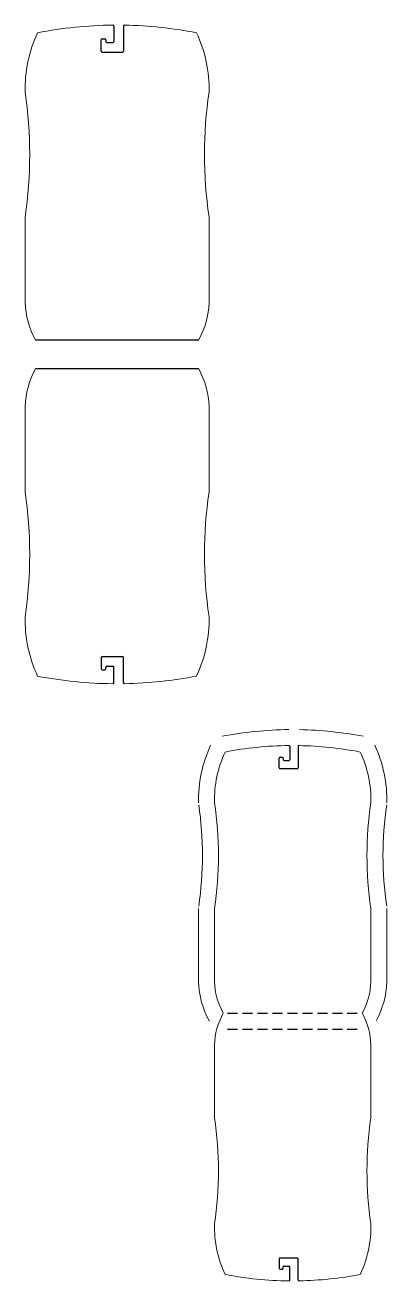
# Model space of a CAD drawing. Header units: inches. Extents: x 5 to 559, y 1 to 314.
# Drawn here: x 279.76 to 288.81, y 266.89 to 298.31 of the extents above; entities that cross this region are included whole.
import ezdxf

# ---------------------------------------------------------------- set-up
doc = ezdxf.new("R2010")
doc.units = ezdxf.units.IN
doc.header["$MEASUREMENT"] = 0
doc.linetypes.add('HIDDEN', pattern=[0.375, 0.25, -0.125])
doc.layers.add('cut', color=1, linetype='Continuous')
doc.layers.add('each', color=1, linetype='HIDDEN')
doc.layers.add('Laser cut', color=1, linetype='Continuous', lineweight=5)

msp = doc.modelspace()

# ---------------------------------------------------------------- linework, layer by layer
at = {"layer": 'cut'}
for p, q in [((281.97534, 298.28373), (281.97534, 297.89649)), ((282.22061, 298.28263), (282.22061, 297.65578)), ((281.66366, 297.75011), (281.66366, 297.93734)), ((281.66366, 297.65578), (281.66366, 297.93734)), ((281.68866, 297.96234), (281.75455, 297.96234)), ((281.68866, 297.96234), (281.75455, 297.96234)), ((281.77955, 297.93734), (281.77955, 297.89649)), ((281.77955, 297.93734), (281.77955, 297.89649)), ((281.80455, 297.87149), (281.95034, 297.87149)), ((281.80455, 297.87149), (281.95034, 297.87149)), ((281.97534, 298.068), (281.97534, 297.89649)), ((281.68866, 297.63078), (282.19561, 297.63078)), ((280.01574, 290.4331), (284.10212, 290.4331)), ((284.10212, 289.7059), (280.01574, 289.7059)), ((281.66366, 282.48323), (281.66366, 282.20166)), ((281.68866, 282.50823), (282.19561, 282.50823)), ((282.22061, 281.85637), (282.22061, 282.48323)), ((281.66366, 282.38889), (281.66366, 282.20166)), ((281.68866, 282.17666), (281.75455, 282.17666)), ((281.68866, 282.17666), (281.75455, 282.17666)), ((281.77955, 282.20166), (281.77955, 282.24251)), ((281.77955, 282.20166), (281.77955, 282.24251)), ((281.80455, 282.26751), (281.95034, 282.26751)), ((281.80455, 282.26751), (281.95034, 282.26751)), ((281.97534, 282.071), (281.97534, 282.24251)), ((281.97534, 281.85527), (281.97534, 282.24251)), ((286.3848, 280.26208), (286.3848, 279.9328)), ((286.59336, 280.26114), (286.59336, 279.7281)), ((286.11976, 279.80832), (286.11976, 279.96753)), ((286.11976, 279.7281), (286.11976, 279.96753)), ((286.14102, 279.98879), (286.19705, 279.98879)), ((286.14102, 279.98879), (286.19705, 279.98879)), ((286.21831, 279.96753), (286.21831, 279.9328)), ((286.21831, 279.96753), (286.21831, 279.9328)), ((286.3848, 280.07863), (286.3848, 279.9328)), ((286.14102, 279.70685), (286.5721, 279.70685)), ((286.23956, 279.91154), (286.36354, 279.91154)), ((286.23956, 279.91154), (286.36354, 279.91154)), ((286.11976, 267.44464), (286.11976, 267.20522)), ((286.14102, 267.4659), (286.5721, 267.4659)), ((286.59336, 266.9116), (286.59336, 267.44464)), ((286.11976, 267.36442), (286.11976, 267.20522)), ((286.14102, 267.18396), (286.19705, 267.18396)), ((286.14102, 267.18396), (286.19705, 267.18396)), ((286.21831, 267.20522), (286.21831, 267.23995)), ((286.21831, 267.20522), (286.21831, 267.23995)), ((286.23956, 267.26121), (286.36354, 267.26121)), ((286.23956, 267.26121), (286.36354, 267.26121)), ((286.3848, 267.09411), (286.3848, 267.23995)), ((286.3848, 266.91067), (286.3848, 267.23995))]:
    msp.add_line(p, q, dxfattribs=at)
for centre, radius, start, end in [((281.95034, 298.28373), 0.025, 0, 90.595038), ((282.24561, 298.28263), 0.025, 88.977018, 180), ((281.68866, 297.93734), 0.025, 90, 180), ((281.68866, 297.93734), 0.025, 90, 180), ((281.75455, 297.93734), 0.025, 0, 90), ((281.75455, 297.93734), 0.025, 0, 90), ((281.80455, 297.89649), 0.025, 180, 270), ((281.80455, 297.89649), 0.025, 180, 270), ((281.95034, 297.89649), 0.025, 270, 0), ((281.95034, 297.89649), 0.025, 270, 0), ((281.68866, 297.65578), 0.025, 180, 270), ((282.19561, 297.65578), 0.025, 270, 0), ((281.68866, 282.48323), 0.025, 90, 180), ((282.19561, 282.48323), 0.025, 0, 90), ((281.68866, 282.20166), 0.025, 180, 270), ((281.68866, 282.20166), 0.025, 180, 270), ((281.75455, 282.20166), 0.025, 270, 0), ((281.75455, 282.20166), 0.025, 270, 0), ((281.80455, 282.24251), 0.025, 90, 180), ((281.80455, 282.24251), 0.025, 90, 180), ((281.95034, 282.24251), 0.025, 360, 90), ((281.95034, 282.24251), 0.025, 360, 90), ((281.95034, 281.85527), 0.025, 269.404962, 360), ((282.24561, 281.85637), 0.025, 180, 271.022982), ((286.36354, 280.26208), 0.02126, 0, 90.595038), ((286.61462, 280.26114), 0.02126, 88.977018, 180), ((286.14102, 279.96753), 0.02126, 90, 180), ((286.14102, 279.96753), 0.02126, 90, 180), ((286.19705, 279.96753), 0.02126, 0, 90), ((286.19705, 279.96753), 0.02126, 0, 90), ((286.14102, 279.7281), 0.02126, 180, 270), ((286.23956, 279.9328), 0.02126, 180, 270), ((286.23956, 279.9328), 0.02126, 180, 270), ((286.36354, 279.9328), 0.02126, 270, 0), ((286.36354, 279.9328), 0.02126, 270, 0), ((286.5721, 279.7281), 0.02126, 270, 0), ((286.14102, 267.44464), 0.02126, 90, 180), ((286.5721, 267.44464), 0.02126, 0, 90), ((286.14102, 267.20522), 0.02126, 180, 270), ((286.14102, 267.20522), 0.02126, 180, 270), ((286.19705, 267.20522), 0.02126, 270, 0), ((286.19705, 267.20522), 0.02126, 270, 0), ((286.23956, 267.23995), 0.02126, 90, 180), ((286.23956, 267.23995), 0.02126, 90, 180), ((286.36354, 267.23995), 0.02126, 360, 90), ((286.36354, 267.23995), 0.02126, 360, 90), ((286.36354, 266.91067), 0.02126, 269.404962, 360), ((286.61462, 266.9116), 0.02126, 180, 271.022982)]:
    msp.add_arc(centre, radius, start, end, dxfattribs=at)
at = {"layer": 'each'}
for p, q in [((284.82374, 273.58637), (288.11057, 273.58637)), ((284.82374, 273.18637), (288.11057, 273.18637))]:
    msp.add_line(p, q, dxfattribs=at)
at = {"layer": 'Laser cut'}
for p, q in [((279.7564, 293.51303), (279.7564, 291.37048)), ((284.36147, 293.51303), (284.36147, 291.37048)), ((279.7564, 286.62597), (279.7564, 288.76852)), ((284.36147, 286.62597), (284.36147, 288.76852)), ((284.09794, 276.20536), (284.09794, 274.38347)), ((284.49794, 276.20536), (284.49794, 274.38347)), ((288.41381, 276.20536), (288.41381, 274.38347)), ((288.81381, 276.20536), (288.81381, 274.38347)), ((284.49794, 270.96738), (284.49794, 272.78928)), ((288.41381, 270.96738), (288.41381, 272.78928))]:
    msp.add_line(p, q, dxfattribs=at)
for centre, radius, start, end in [((282.05893, 287.82827), 10.48103, 90.595038, 100.946177), ((282.05893, 287.82827), 10.48103, 79.053823, 88.977018), ((283.0881, 296.70814), 3.33258, 154.961009, 181.308152), ((281.02976, 296.70814), 3.33258, 358.691848, 25.038991), ((269.24711, 295.07254), 10.62436, 351.559256, 8.440744), ((294.87075, 295.07254), 10.62436, 171.559256, 188.440744), ((281.78619, 291.42749), 2.0306, 181.608905, 209.321287), ((282.33167, 291.42749), 2.0306, 330.678713, 358.391095), ((281.78619, 288.71151), 2.0306, 150.678713, 178.391095), ((282.33167, 288.71151), 2.0306, 1.608905, 29.321287), ((269.24711, 285.06646), 10.62436, 351.559256, 8.440744), ((294.87075, 285.06646), 10.62436, 171.559256, 188.440744), ((283.0881, 283.43086), 3.33258, 178.691848, 205.038991), ((281.02976, 283.43086), 3.33258, 334.961009, 1.308152), ((282.05893, 292.31073), 10.48103, 259.053823, 269.404962), ((282.05893, 292.31073), 10.48103, 271.022982, 280.946177), ((286.45588, 271.37138), 9.31243, 90.595038, 100.946177), ((286.45588, 271.37138), 9.31243, 79.053823, 88.977018), ((287.33102, 278.92229), 3.23382, 154.961009, 181.308152), ((286.45588, 271.37138), 8.91243, 90.595038, 100.946177), ((286.45588, 271.37138), 8.91243, 79.053823, 88.977018), ((285.58073, 278.92229), 3.23382, 358.691848, 25.038991), ((287.33102, 278.92229), 2.83382, 154.961009, 181.308152), ((285.58073, 278.92229), 2.83382, 358.691848, 25.038991), ((275.56148, 277.53148), 8.63432, 351.559256, 8.440744), ((275.56148, 277.53148), 9.03432, 351.559256, 8.440744), ((297.35028, 277.53148), 9.03432, 171.559256, 188.440744), ((297.35028, 277.53148), 8.63432, 171.559256, 188.440744), ((286.22396, 274.43195), 2.1267, 181.608905, 209.321287), ((286.22396, 274.43195), 1.7267, 181.608905, 209.321287), ((286.6878, 274.43195), 1.7267, 330.678713, 358.391095), ((286.6878, 274.43195), 2.1267, 330.678713, 358.391095), ((286.22396, 272.7408), 1.7267, 150.678713, 178.391095), ((286.6878, 272.7408), 1.7267, 1.608905, 29.321287), ((275.56148, 269.64127), 9.03432, 351.559256, 8.440744), ((297.35028, 269.64127), 9.03432, 171.559256, 188.440744), ((287.33102, 268.25045), 2.83382, 178.691848, 205.038991), ((285.58073, 268.25045), 2.83382, 334.961009, 1.308152), ((286.45588, 275.80136), 8.91243, 259.053823, 269.404962), ((286.45588, 275.80136), 8.91243, 271.022982, 280.946177)]:
    msp.add_arc(centre, radius, start, end, dxfattribs=at)

doc.saveas('drawing.dxf')
